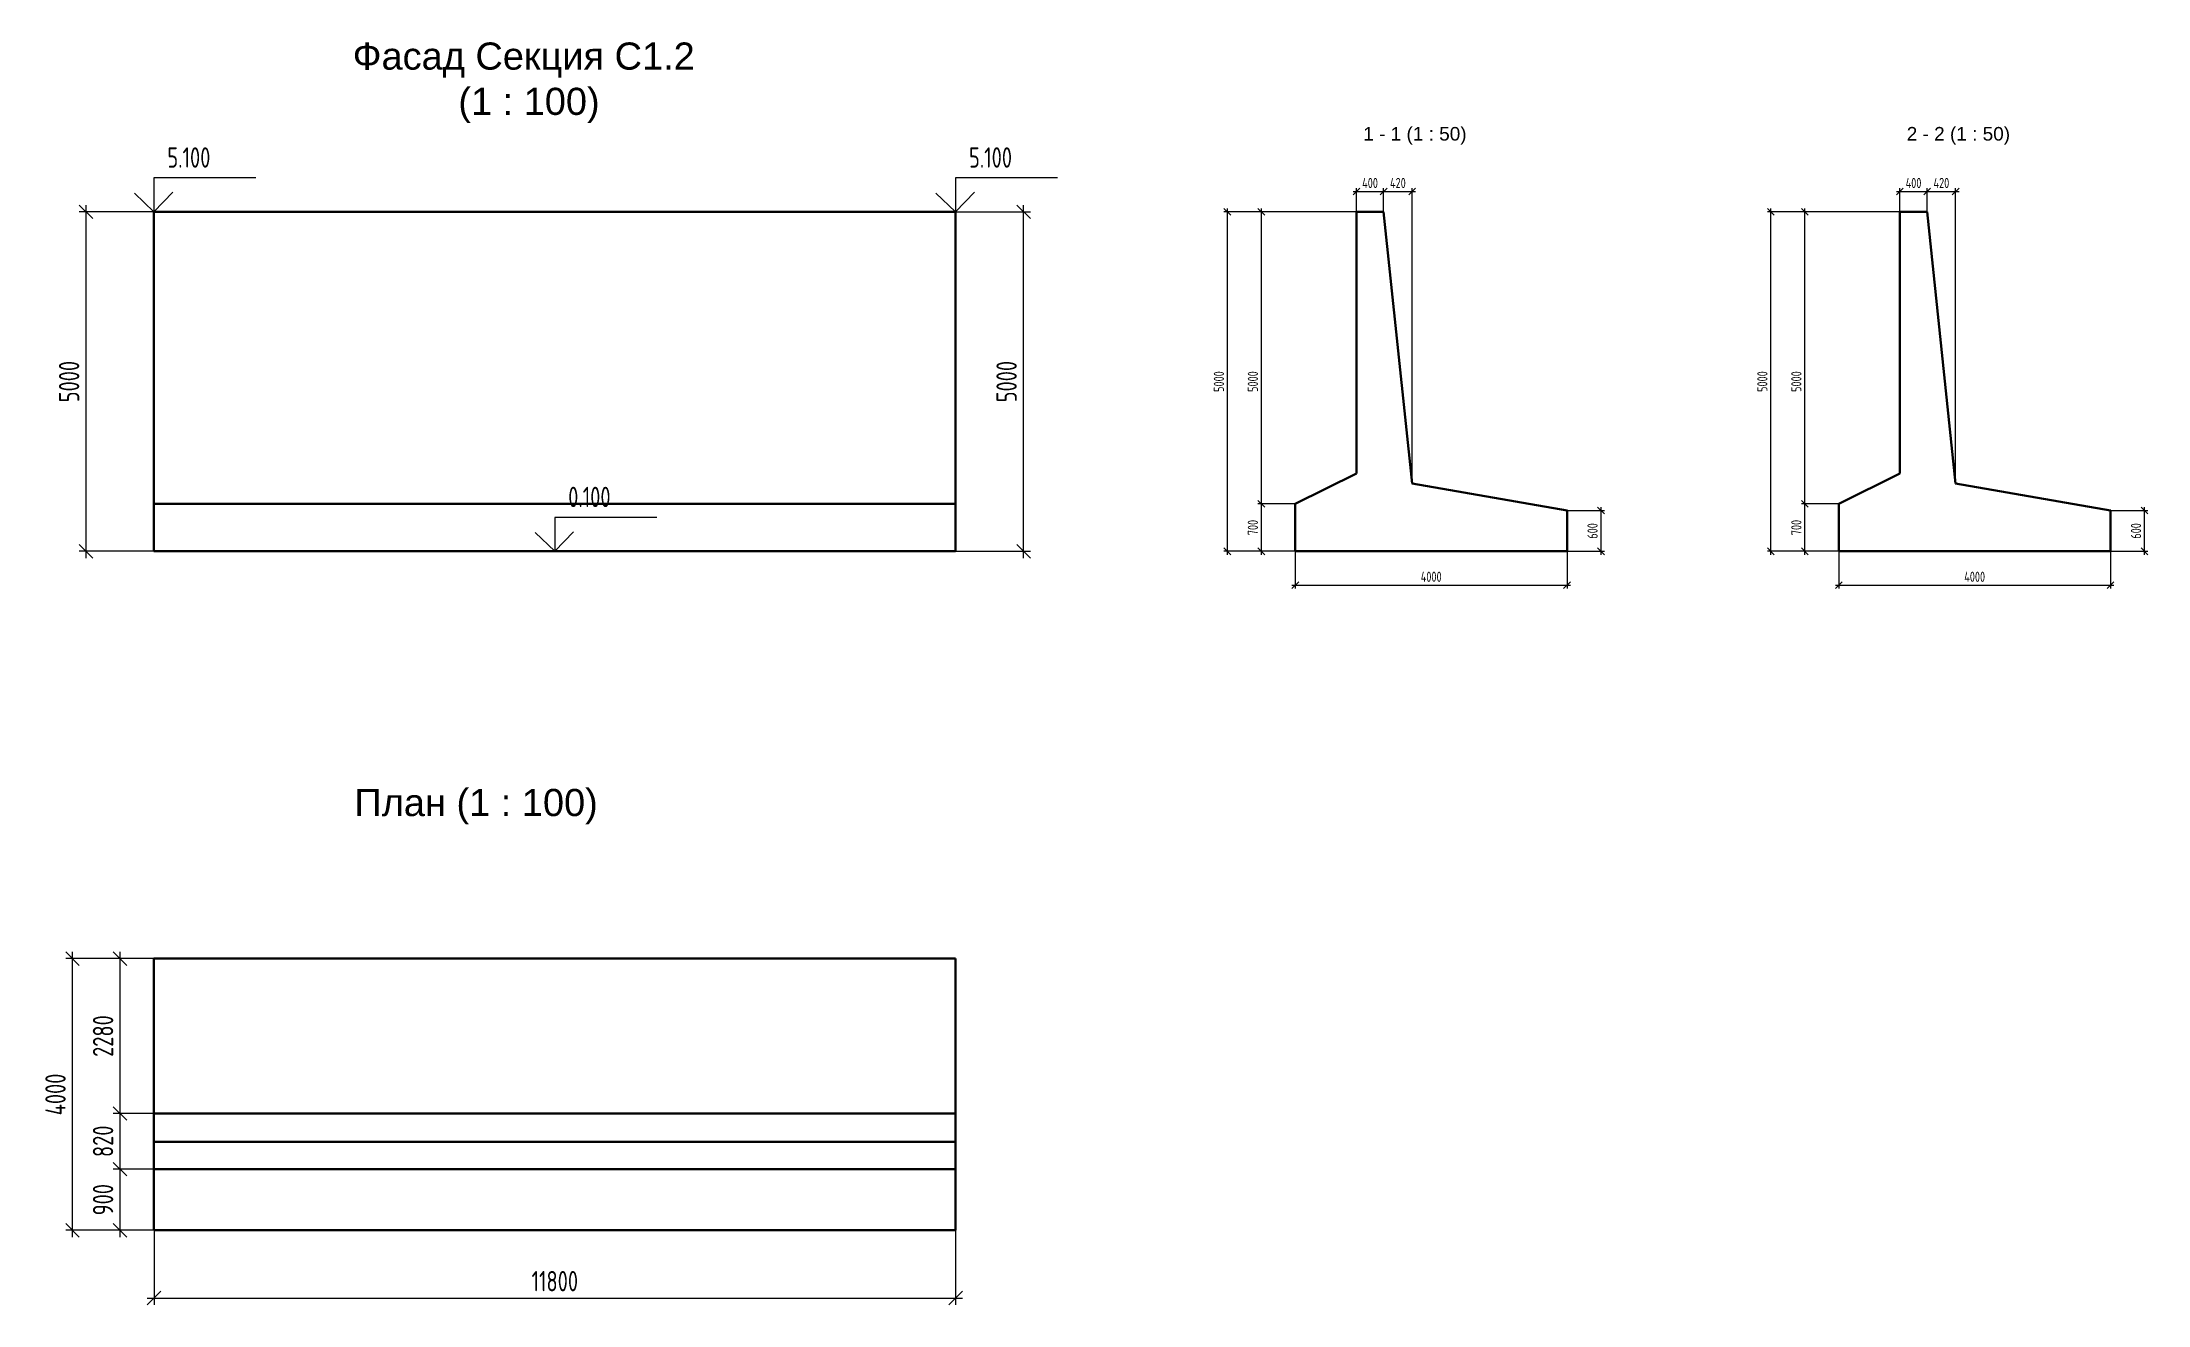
# Model space of a CAD drawing. Header units: millimetres. Extents: x -5073 to 1141180, y -2035460 to 62336.
# Drawn here: x 438051 to 469048, y -11000 to 7601 of the extents above; entities that cross this region are included whole.
import ezdxf
from ezdxf.enums import TextEntityAlignment as Align

# ---------------------------------------------------------------- set-up
doc = ezdxf.new("R2010")
doc.units = ezdxf.units.MM
doc.layers.add('Contur', color=40, linetype='Continuous', lineweight=40)
doc.layers.add('Size', color=142, linetype='Continuous')
doc.layers.add('Text_B', color=11, linetype='Continuous')
doc.styles.add('RS 0.7', font='romans.shx', dxfattribs={"width": 0.7})
doc.styles.add('RS0.7', font='romans.shx', dxfattribs={"width": 0.7})
doc.styles.get("Standard").update_dxf_attribs({"font": 'arial.ttf'})
doc.dimstyles.new('LIN100', dxfattribs={"dimscale": 100, "dimtxt": 3, "dimasz": 2, "dimexe": 1, "dimexo": 0, "dimgap": 1, "dimtad": 1, "dimdec": 1, "dimrnd": 1, "dimzin": 9, "dimdsep": 46, "dimtxsty": 'RS0.7', "dimblk1": 'OBLIQUE', "dimblk2": 'OBLIQUE', "dimsah": 1, "dimcen": 2, "dimdle": 1, "dimclrd": 256, "dimclre": 256, "dimclrt": 7, "dimazin": 2, "dimtfac": 2.5, "dimtdec": 1, "dimtmove": 0, "dimatfit": 3, "dimfxl": 1, "dimtolj": 1, "dimtzin": 12, "dimlwd": -1, "dimlwe": -1, "dimarcsym": 0})
doc.dimstyles.new('LIN50', dxfattribs={"dimscale": 50, "dimtxt": 3, "dimasz": 2, "dimexe": 1, "dimexo": 0, "dimgap": 1, "dimtad": 1, "dimdec": 1, "dimrnd": 1, "dimzin": 9, "dimdsep": 46, "dimtxsty": 'RS0.7', "dimblk1": 'OBLIQUE', "dimblk2": 'OBLIQUE', "dimsah": 1, "dimcen": 2, "dimdle": 1, "dimclrd": 256, "dimclre": 256, "dimclrt": 7, "dimazin": 2, "dimtfac": 2.5, "dimtdec": 1, "dimtmove": 0, "dimatfit": 3, "dimfxl": 1, "dimtolj": 1, "dimtzin": 12, "dimlwd": -1, "dimlwe": -1, "dimarcsym": 0})

msp = doc.modelspace()

# ---------------------------------------------------------------- texts
at = {"layer": 'Text_B'}
for s, insert, char_height, attachment_point in [('Фасад Секция С1.2^J (1 : 100)', (445140.06, 7001.05), 400, 5), ('1 - 1 (1 : 50)', (457497.84, 6350), 200, 1), ('2 - 2 (1 : 50)', (465497.84, 6350), 200, 1), ('План (1 : 100)', (442647.84, -3400), 400, 1)]:
    msp.add_mtext(s, dxfattribs=dict(at, insert=insert, char_height=char_height, attachment_point=attachment_point))

# ---------------------------------------------------------------- blocks, each defined once
blk = doc.blocks.new('_Oblique')
at = {"color": 0, "lineweight": -2}
blk.add_line((-0.5, -0.5), (0.5, 0.5), dxfattribs=at)
blk = doc.blocks.new('*D177')
at = {"layer": 'Defpoints', "color": 0, "transparency": 16777216}
for p in [(438698, 5100), (439698, 5100), (439698, 100)]:
    blk.add_point(p, dxfattribs=at)
at = {"layer": 'Size', "transparency": 16777216}
for p, q in [((439698, 5100), (438598, 5100)), ((438698, 0), (438698, 5200)), ((439698, 100), (438598, 100))]:
    blk.add_line(p, q, dxfattribs=at)
at = {"layer": 'Size', "transparency": 16777216, "xscale": 200, "yscale": 200, "zscale": 200}
for p, rotation in [((438698, 5100), 90), ((438698, 100), 270)]:
    blk.add_blockref('_Oblique', p, dxfattribs=dict(at, rotation=rotation))
at = {"layer": 'Size', "color": 7, "transparency": 16777216, "insert": (438448, 2600), "char_height": 300, "attachment_point": 5, "rotation": 90, "style": 'RS0.7'}
blk.add_mtext('\\A1;5000', dxfattribs=at)
blk = doc.blocks.new('*D178')
at = {"layer": 'Defpoints', "color": 0, "transparency": 16777216}
for p in [(451498, 5100), (452498, 5100), (451498, 100)]:
    blk.add_point(p, dxfattribs=at)
at = {"layer": 'Size', "transparency": 16777216}
for p, q in [((451498, 5100), (452598, 5100)), ((452498, 0), (452498, 5200)), ((451498, 100), (452598, 100))]:
    blk.add_line(p, q, dxfattribs=at)
at = {"layer": 'Size', "transparency": 16777216, "xscale": 200, "yscale": 200, "zscale": 200}
for p, rotation in [((452498, 5100), 90), ((452498, 100), 270)]:
    blk.add_blockref('_Oblique', p, dxfattribs=dict(at, rotation=rotation))
at = {"layer": 'Size', "color": 7, "transparency": 16777216, "insert": (452248, 2600), "char_height": 300, "attachment_point": 5, "rotation": 90, "style": 'RS0.7'}
blk.add_mtext('\\A1;5000', dxfattribs=at)
blk = doc.blocks.new('*D179')
at = {"layer": 'Defpoints', "color": 0, "transparency": 16777216}
for p in [(439698, -9900), (451498, -9900), (451498, -10900)]:
    blk.add_point(p, dxfattribs=at)
at = {"layer": 'Size', "transparency": 16777216}
for p, q in [((439698, -9900), (439698, -11000)), ((451498, -9900), (451498, -11000)), ((439598, -10900), (451598, -10900))]:
    blk.add_line(p, q, dxfattribs=at)
at = {"layer": 'Size', "transparency": 16777216, "xscale": 200, "yscale": 200, "zscale": 200, "rotation": 180}
blk.add_blockref('_Oblique', (439698, -10900), dxfattribs=at)
at = {"layer": 'Size', "transparency": 16777216, "xscale": 200, "yscale": 200, "zscale": 200}
blk.add_blockref('_Oblique', (451498, -10900), dxfattribs=at)
at = {"layer": 'Size', "color": 7, "transparency": 16777216, "insert": (445598, -10650), "char_height": 300, "attachment_point": 5, "style": 'RS0.7'}
blk.add_mtext('\\A1;11800', dxfattribs=at)
blk = doc.blocks.new('*D180')
at = {"layer": 'Defpoints', "color": 0, "transparency": 16777216}
for p in [(438498, -5900), (439698, -5900), (439698, -9900)]:
    blk.add_point(p, dxfattribs=at)
at = {"layer": 'Size', "transparency": 16777216}
for p, q in [((438498, -10000), (438498, -5800)), ((439698, -5900), (438398, -5900)), ((439698, -9900), (438398, -9900))]:
    blk.add_line(p, q, dxfattribs=at)
at = {"layer": 'Size', "transparency": 16777216, "xscale": 200, "yscale": 200, "zscale": 200}
for p, rotation in [((438498, -5900), 90), ((438498, -9900), 270)]:
    blk.add_blockref('_Oblique', p, dxfattribs=dict(at, rotation=rotation))
at = {"layer": 'Size', "color": 7, "transparency": 16777216, "insert": (438248, -7900), "char_height": 300, "attachment_point": 5, "rotation": 90, "style": 'RS0.7'}
blk.add_mtext('\\A1;4000', dxfattribs=at)
blk = doc.blocks.new('*D181')
at = {"layer": 'Defpoints', "color": 0, "transparency": 16777216}
for p in [(439198, -9000), (439698, -9000), (439698, -9900)]:
    blk.add_point(p, dxfattribs=at)
at = {"layer": 'Size', "transparency": 16777216}
for p, q in [((439198, -10000), (439198, -8900)), ((439698, -9000), (439098, -9000)), ((439698, -9900), (439098, -9900))]:
    blk.add_line(p, q, dxfattribs=at)
at = {"layer": 'Size', "transparency": 16777216, "xscale": 200, "yscale": 200, "zscale": 200}
for p, rotation in [((439198, -9000), 90), ((439198, -9900), 270)]:
    blk.add_blockref('_Oblique', p, dxfattribs=dict(at, rotation=rotation))
at = {"layer": 'Size', "color": 7, "transparency": 16777216, "insert": (438948, -9450), "char_height": 300, "attachment_point": 5, "rotation": 90, "style": 'RS0.7'}
blk.add_mtext('\\A1;900', dxfattribs=at)
blk = doc.blocks.new('*D182')
at = {"layer": 'Defpoints', "color": 0, "transparency": 16777216}
for p in [(439198, -8180), (439698, -8180), (439698, -9000)]:
    blk.add_point(p, dxfattribs=at)
at = {"layer": 'Size', "transparency": 16777216}
for p, q in [((439698, -8180), (439098, -8180)), ((439198, -9100), (439198, -8080)), ((439698, -9000), (439098, -9000))]:
    blk.add_line(p, q, dxfattribs=at)
at = {"layer": 'Size', "transparency": 16777216, "xscale": 200, "yscale": 200, "zscale": 200}
for p, rotation in [((439198, -8180), 90), ((439198, -9000), 270)]:
    blk.add_blockref('_Oblique', p, dxfattribs=dict(at, rotation=rotation))
at = {"layer": 'Size', "color": 7, "transparency": 16777216, "insert": (438948, -8590), "char_height": 300, "attachment_point": 5, "rotation": 90, "style": 'RS0.7'}
blk.add_mtext('\\A1;820', dxfattribs=at)
blk = doc.blocks.new('*D183')
at = {"layer": 'Defpoints', "color": 0, "transparency": 16777216}
for p in [(439198, -5900), (439698, -5900), (439698, -8180)]:
    blk.add_point(p, dxfattribs=at)
at = {"layer": 'Size', "transparency": 16777216}
for p, q in [((439198, -8280), (439198, -5800)), ((439698, -5900), (439098, -5900)), ((439698, -8180), (439098, -8180))]:
    blk.add_line(p, q, dxfattribs=at)
at = {"layer": 'Size', "transparency": 16777216, "xscale": 200, "yscale": 200, "zscale": 200}
for p, rotation in [((439198, -5900), 90), ((439198, -8180), 270)]:
    blk.add_blockref('_Oblique', p, dxfattribs=dict(at, rotation=rotation))
at = {"layer": 'Size', "color": 7, "transparency": 16777216, "insert": (438948, -7040), "char_height": 300, "attachment_point": 5, "rotation": 90, "style": 'RS0.7'}
blk.add_mtext('\\A1;2280', dxfattribs=at)
blk = doc.blocks.new('*D184')
at = {"layer": 'Defpoints', "color": 0, "transparency": 16777216}
for p in [(455998, 5100), (457398, 5100), (456498, 100)]:
    blk.add_point(p, dxfattribs=at)
at = {"layer": 'Size', "transparency": 16777216}
for p, q in [((457398, 5100), (455948, 5100)), ((455998, 50), (455998, 5150)), ((456498, 100), (455948, 100))]:
    blk.add_line(p, q, dxfattribs=at)
at = {"layer": 'Size', "transparency": 16777216, "xscale": 100, "yscale": 100, "zscale": 100}
for p, rotation in [((455998, 5100), 90), ((455998, 100), 270)]:
    blk.add_blockref('_Oblique', p, dxfattribs=dict(at, rotation=rotation))
at = {"layer": 'Size', "color": 7, "transparency": 16777216, "insert": (455873, 2600), "char_height": 150, "attachment_point": 5, "rotation": 90, "style": 'RS0.7'}
blk.add_mtext('\\A1;5000', dxfattribs=at)
blk = doc.blocks.new('*D185')
at = {"layer": 'Defpoints', "color": 0, "transparency": 16777216}
for p in [(456498, 100), (460498, 100), (460498, -400)]:
    blk.add_point(p, dxfattribs=at)
at = {"layer": 'Size', "transparency": 16777216}
for p, q in [((456498, 100), (456498, -450)), ((460498, 100), (460498, -450)), ((456448, -400), (460548, -400))]:
    blk.add_line(p, q, dxfattribs=at)
at = {"layer": 'Size', "transparency": 16777216, "xscale": 100, "yscale": 100, "zscale": 100, "rotation": 180}
blk.add_blockref('_Oblique', (456498, -400), dxfattribs=at)
at = {"layer": 'Size', "transparency": 16777216, "xscale": 100, "yscale": 100, "zscale": 100}
blk.add_blockref('_Oblique', (460498, -400), dxfattribs=at)
at = {"layer": 'Size', "color": 7, "transparency": 16777216, "insert": (458498, -275), "char_height": 150, "attachment_point": 5, "style": 'RS0.7'}
blk.add_mtext('\\A1;4000', dxfattribs=at)
blk = doc.blocks.new('*D186')
at = {"layer": 'Defpoints', "color": 0, "transparency": 16777216}
for p in [(463998, 5100), (465398, 5100), (464498, 100)]:
    blk.add_point(p, dxfattribs=at)
at = {"layer": 'Size', "transparency": 16777216}
for p, q in [((465398, 5100), (463948, 5100)), ((463998, 50), (463998, 5150)), ((464498, 100), (463948, 100))]:
    blk.add_line(p, q, dxfattribs=at)
at = {"layer": 'Size', "transparency": 16777216, "xscale": 100, "yscale": 100, "zscale": 100}
for p, rotation in [((463998, 5100), 90), ((463998, 100), 270)]:
    blk.add_blockref('_Oblique', p, dxfattribs=dict(at, rotation=rotation))
at = {"layer": 'Size', "color": 7, "transparency": 16777216, "insert": (463873, 2600), "char_height": 150, "attachment_point": 5, "rotation": 90, "style": 'RS0.7'}
blk.add_mtext('\\A1;5000', dxfattribs=at)
blk = doc.blocks.new('*D187')
at = {"layer": 'Defpoints', "color": 0, "transparency": 16777216}
for p in [(455498, 5100), (457398, 5100), (456498, 100)]:
    blk.add_point(p, dxfattribs=at)
at = {"layer": 'Size', "transparency": 16777216}
for p, q in [((457398, 5100), (455448, 5100)), ((455498, 50), (455498, 5150)), ((456498, 100), (455448, 100))]:
    blk.add_line(p, q, dxfattribs=at)
at = {"layer": 'Size', "transparency": 16777216, "xscale": 100, "yscale": 100, "zscale": 100}
for p, rotation in [((455498, 5100), 90), ((455498, 100), 270)]:
    blk.add_blockref('_Oblique', p, dxfattribs=dict(at, rotation=rotation))
at = {"layer": 'Size', "color": 7, "transparency": 16777216, "insert": (455373, 2600), "char_height": 150, "attachment_point": 5, "rotation": 90, "style": 'RS0.7'}
blk.add_mtext('\\A1;5000', dxfattribs=at)
blk = doc.blocks.new('*D188')
at = {"layer": 'Defpoints', "color": 0, "transparency": 16777216}
for p in [(455998, 800), (456498, 800), (456498, 100)]:
    blk.add_point(p, dxfattribs=at)
at = {"layer": 'Size', "transparency": 16777216}
for p, q in [((456498, 800), (455948, 800)), ((455998, 50), (455998, 850)), ((456498, 100), (455948, 100))]:
    blk.add_line(p, q, dxfattribs=at)
at = {"layer": 'Size', "transparency": 16777216, "xscale": 100, "yscale": 100, "zscale": 100}
for p, rotation in [((455998, 800), 90), ((455998, 100), 270)]:
    blk.add_blockref('_Oblique', p, dxfattribs=dict(at, rotation=rotation))
at = {"layer": 'Size', "color": 7, "transparency": 16777216, "insert": (455873, 450), "char_height": 150, "attachment_point": 5, "rotation": 90, "style": 'RS0.7'}
blk.add_mtext('\\A1;700', dxfattribs=at)
blk = doc.blocks.new('*D189')
at = {"layer": 'Defpoints', "color": 0, "transparency": 16777216}
for p in [(457798, 5400), (457398, 5100), (457798, 5100)]:
    blk.add_point(p, dxfattribs=at)
at = {"layer": 'Size', "transparency": 16777216}
for p, q in [((457348, 5400), (457848, 5400)), ((457398, 5100), (457398, 5450)), ((457798, 5100), (457798, 5450))]:
    blk.add_line(p, q, dxfattribs=at)
at = {"layer": 'Size', "transparency": 16777216, "xscale": 100, "yscale": 100, "zscale": 100, "rotation": 180}
blk.add_blockref('_Oblique', (457398, 5400), dxfattribs=at)
at = {"layer": 'Size', "transparency": 16777216, "xscale": 100, "yscale": 100, "zscale": 100}
blk.add_blockref('_Oblique', (457798, 5400), dxfattribs=at)
at = {"layer": 'Size', "color": 7, "transparency": 16777216, "insert": (457598, 5525), "char_height": 150, "attachment_point": 5, "style": 'RS0.7'}
blk.add_mtext('\\A1;400', dxfattribs=at)
blk = doc.blocks.new('*D190')
at = {"layer": 'Defpoints', "color": 0, "transparency": 16777216}
for p in [(458218, 5400), (457798, 5100), (458218, 1100)]:
    blk.add_point(p, dxfattribs=at)
at = {"layer": 'Size', "transparency": 16777216}
for p, q in [((457748, 5400), (458268, 5400)), ((457798, 5100), (457798, 5450)), ((458218, 1100), (458218, 5450))]:
    blk.add_line(p, q, dxfattribs=at)
at = {"layer": 'Size', "transparency": 16777216, "xscale": 100, "yscale": 100, "zscale": 100, "rotation": 180}
blk.add_blockref('_Oblique', (457798, 5400), dxfattribs=at)
at = {"layer": 'Size', "transparency": 16777216, "xscale": 100, "yscale": 100, "zscale": 100}
blk.add_blockref('_Oblique', (458218, 5400), dxfattribs=at)
at = {"layer": 'Size', "color": 7, "transparency": 16777216, "insert": (458008, 5525), "char_height": 150, "attachment_point": 5, "style": 'RS0.7'}
blk.add_mtext('\\A1;420', dxfattribs=at)
blk = doc.blocks.new('*D191')
at = {"layer": 'Defpoints', "color": 0, "transparency": 16777216}
for p in [(460498, 700), (460998, 700), (460498, 100)]:
    blk.add_point(p, dxfattribs=at)
at = {"layer": 'Size', "transparency": 16777216}
for p, q in [((460498, 700), (461048, 700)), ((460998, 50), (460998, 750)), ((460498, 100), (461048, 100))]:
    blk.add_line(p, q, dxfattribs=at)
at = {"layer": 'Size', "transparency": 16777216, "xscale": 100, "yscale": 100, "zscale": 100}
for p, rotation in [((460998, 700), 90), ((460998, 100), 270)]:
    blk.add_blockref('_Oblique', p, dxfattribs=dict(at, rotation=rotation))
at = {"layer": 'Size', "color": 7, "transparency": 16777216, "insert": (460873, 400), "char_height": 150, "attachment_point": 5, "rotation": 90, "style": 'RS0.7'}
blk.add_mtext('\\A1;600', dxfattribs=at)
blk = doc.blocks.new('*D192')
at = {"layer": 'Defpoints', "color": 0, "transparency": 16777216}
for p in [(463498, 5100), (465398, 5100), (464498, 100)]:
    blk.add_point(p, dxfattribs=at)
at = {"layer": 'Size', "transparency": 16777216}
for p, q in [((465398, 5100), (463448, 5100)), ((463498, 50), (463498, 5150)), ((464498, 100), (463448, 100))]:
    blk.add_line(p, q, dxfattribs=at)
at = {"layer": 'Size', "transparency": 16777216, "xscale": 100, "yscale": 100, "zscale": 100}
for p, rotation in [((463498, 5100), 90), ((463498, 100), 270)]:
    blk.add_blockref('_Oblique', p, dxfattribs=dict(at, rotation=rotation))
at = {"layer": 'Size', "color": 7, "transparency": 16777216, "insert": (463373, 2600), "char_height": 150, "attachment_point": 5, "rotation": 90, "style": 'RS0.7'}
blk.add_mtext('\\A1;5000', dxfattribs=at)
blk = doc.blocks.new('*D193')
at = {"layer": 'Defpoints', "color": 0, "transparency": 16777216}
for p in [(463998, 800), (464498, 800), (464498, 100)]:
    blk.add_point(p, dxfattribs=at)
at = {"layer": 'Size', "transparency": 16777216}
for p, q in [((464498, 800), (463948, 800)), ((463998, 50), (463998, 850)), ((464498, 100), (463948, 100))]:
    blk.add_line(p, q, dxfattribs=at)
at = {"layer": 'Size', "transparency": 16777216, "xscale": 100, "yscale": 100, "zscale": 100}
for p, rotation in [((463998, 800), 90), ((463998, 100), 270)]:
    blk.add_blockref('_Oblique', p, dxfattribs=dict(at, rotation=rotation))
at = {"layer": 'Size', "color": 7, "transparency": 16777216, "insert": (463873, 450), "char_height": 150, "attachment_point": 5, "rotation": 90, "style": 'RS0.7'}
blk.add_mtext('\\A1;700', dxfattribs=at)
blk = doc.blocks.new('*D194')
at = {"layer": 'Defpoints', "color": 0, "transparency": 16777216}
for p in [(464498, 100), (468498, 100), (468498, -400)]:
    blk.add_point(p, dxfattribs=at)
at = {"layer": 'Size', "transparency": 16777216}
for p, q in [((464498, 100), (464498, -450)), ((468498, 100), (468498, -450)), ((464448, -400), (468548, -400))]:
    blk.add_line(p, q, dxfattribs=at)
at = {"layer": 'Size', "transparency": 16777216, "xscale": 100, "yscale": 100, "zscale": 100, "rotation": 180}
blk.add_blockref('_Oblique', (464498, -400), dxfattribs=at)
at = {"layer": 'Size', "transparency": 16777216, "xscale": 100, "yscale": 100, "zscale": 100}
blk.add_blockref('_Oblique', (468498, -400), dxfattribs=at)
at = {"layer": 'Size', "color": 7, "transparency": 16777216, "insert": (466498, -275), "char_height": 150, "attachment_point": 5, "style": 'RS0.7'}
blk.add_mtext('\\A1;4000', dxfattribs=at)
blk = doc.blocks.new('*D195')
at = {"layer": 'Defpoints', "color": 0, "transparency": 16777216}
for p in [(465798, 5400), (465398, 5100), (465798, 5100)]:
    blk.add_point(p, dxfattribs=at)
at = {"layer": 'Size', "transparency": 16777216}
for p, q in [((465348, 5400), (465848, 5400)), ((465398, 5100), (465398, 5450)), ((465798, 5100), (465798, 5450))]:
    blk.add_line(p, q, dxfattribs=at)
at = {"layer": 'Size', "transparency": 16777216, "xscale": 100, "yscale": 100, "zscale": 100, "rotation": 180}
blk.add_blockref('_Oblique', (465398, 5400), dxfattribs=at)
at = {"layer": 'Size', "transparency": 16777216, "xscale": 100, "yscale": 100, "zscale": 100}
blk.add_blockref('_Oblique', (465798, 5400), dxfattribs=at)
at = {"layer": 'Size', "color": 7, "transparency": 16777216, "insert": (465598, 5525), "char_height": 150, "attachment_point": 5, "style": 'RS0.7'}
blk.add_mtext('\\A1;400', dxfattribs=at)
blk = doc.blocks.new('*D196')
at = {"layer": 'Defpoints', "color": 0, "transparency": 16777216}
for p in [(466218, 5400), (465798, 5100), (466218, 1100)]:
    blk.add_point(p, dxfattribs=at)
at = {"layer": 'Size', "transparency": 16777216}
for p, q in [((465748, 5400), (466268, 5400)), ((465798, 5100), (465798, 5450)), ((466218, 1100), (466218, 5450))]:
    blk.add_line(p, q, dxfattribs=at)
at = {"layer": 'Size', "transparency": 16777216, "xscale": 100, "yscale": 100, "zscale": 100, "rotation": 180}
blk.add_blockref('_Oblique', (465798, 5400), dxfattribs=at)
at = {"layer": 'Size', "transparency": 16777216, "xscale": 100, "yscale": 100, "zscale": 100}
blk.add_blockref('_Oblique', (466218, 5400), dxfattribs=at)
at = {"layer": 'Size', "color": 7, "transparency": 16777216, "insert": (466008, 5525), "char_height": 150, "attachment_point": 5, "style": 'RS0.7'}
blk.add_mtext('\\A1;420', dxfattribs=at)
blk = doc.blocks.new('*D197')
at = {"layer": 'Defpoints', "color": 0, "transparency": 16777216}
for p in [(468498, 700), (468998, 700), (468498, 100)]:
    blk.add_point(p, dxfattribs=at)
at = {"layer": 'Size', "transparency": 16777216}
for p, q in [((468498, 700), (469048, 700)), ((468998, 50), (468998, 750)), ((468498, 100), (469048, 100))]:
    blk.add_line(p, q, dxfattribs=at)
at = {"layer": 'Size', "transparency": 16777216, "xscale": 100, "yscale": 100, "zscale": 100}
for p, rotation in [((468998, 700), 90), ((468998, 100), 270)]:
    blk.add_blockref('_Oblique', p, dxfattribs=dict(at, rotation=rotation))
at = {"layer": 'Size', "color": 7, "transparency": 16777216, "insert": (468873, 400), "char_height": 150, "attachment_point": 5, "rotation": 90, "style": 'RS0.7'}
blk.add_mtext('\\A1;600', dxfattribs=at)
blk = doc.blocks.new('Otmetka')
at = {"lineweight": 25}
for p, q in [((0, 5), (0, 0)), ((15, 5), (0, 5)), ((0, 0), (-10, 0)), ((0, 0), (5, 0))]:
    blk.add_line(p, q, dxfattribs=at)
blk.add_lwpolyline([(-2.89, 2.77), (0, 0), (2.77, 2.89)], dxfattribs=at)
at = {"color": 7, "style": 'RS 0.7', "width": 0.7}
blk.add_attdef('+ОТМЕТКА', (1.97, 6.51), '', height=3, dxfattribs=at)
at = {"color": 7, "style": 'RS 0.7', "width": 0.7, "flags": 8}
blk.add_attdef('ПРИМЕЧАНИЕ', text='', height=3, dxfattribs=at).set_placement((1.97, 4.33), align=Align.TOP_LEFT)

# ---------------------------------------------------------------- dimensions: what is measured, and where the dimension line sits
at = {"layer": 'Size'}
for base, p1, p2, angle, dimstyle, picture, middle in [((457797.84, 5400), (457397.84, 5100), (457797.84, 5100), 180, 'LIN50', '*D189', (457597.84, 5525)), ((458217.84, 5400), (457797.84, 5100), (458217.84, 1100), 180, 'LIN50', '*D190', (458007.84, 5525)), ((465797.84, 5400), (465397.84, 5100), (465797.84, 5100), 180, 'LIN50', '*D195', (465597.84, 5525)), ((466217.84, 5400), (465797.84, 5100), (466217.84, 1100), 180, 'LIN50', '*D196', (466007.84, 5525)), ((438697.84, 5100), (439697.84, 100), (439697.84, 5100), 90, 'LIN100', '*D177', (438447.84, 2600)), ((452497.84, 5100), (451497.84, 100), (451497.84, 5100), 270, 'LIN100', '*D178', (452247.84, 2600)), ((455497.84, 5100), (456497.84, 100), (457397.84, 5100), 90, 'LIN50', '*D187', (455372.84, 2600)), ((455997.84, 5100), (456497.84, 100), (457397.84, 5100), 90, 'LIN50', '*D184', (455872.84, 2600)), ((463497.84, 5100), (464497.84, 100), (465397.84, 5100), 90, 'LIN50', '*D192', (463372.84, 2600)), ((463997.84, 5100), (464497.84, 100), (465397.84, 5100), 90, 'LIN50', '*D186', (463872.84, 2600)), ((455997.84, 800), (456497.84, 100), (456497.84, 800), 90, 'LIN50', '*D188', (455872.84, 450)), ((460997.84, 700), (460497.84, 100), (460497.84, 700), 270, 'LIN50', '*D191', (460872.84, 400)), ((463997.84, 800), (464497.84, 100), (464497.84, 800), 90, 'LIN50', '*D193', (463872.84, 450)), ((468997.84, 700), (468497.84, 100), (468497.84, 700), 270, 'LIN50', '*D197', (468872.84, 400)), ((438497.84, -5900), (439697.84, -9900), (439697.84, -5900), 90, 'LIN100', '*D180', (438247.84, -7900)), ((439197.84, -5900), (439697.84, -8180), (439697.84, -5900), 90, 'LIN100', '*D183', (438947.84, -7040)), ((439197.84, -8180), (439697.84, -9000), (439697.84, -8180), 90, 'LIN100', '*D182', (438947.84, -8590)), ((439197.84, -9000), (439697.84, -9900), (439697.84, -9000), 90, 'LIN100', '*D181', (438947.84, -9450))]:
    dim = msp.add_linear_dim(base=base, p1=p1, p2=p2, angle=angle, dimstyle=dimstyle, dxfattribs=at)
    dim.commit()
    dim.dimension.update_dxf_attribs({"geometry": picture, "text_midpoint": middle})
for base, p1, p2, dimstyle, picture, middle in [((460497.84, -400), (456497.84, 100), (460497.84, 100), 'LIN50', '*D185', (458497.84, -275)), ((468497.84, -400), (464497.84, 100), (468497.84, 100), 'LIN50', '*D194', (466497.84, -275)), ((451497.84, -10900), (439697.84, -9900), (451497.84, -9900), 'LIN100', '*D179', (445597.84, -10650))]:
    dim = msp.add_linear_dim(base=base, p1=p1, p2=p2, dimstyle=dimstyle, dxfattribs=at)
    dim.commit()
    dim.dimension.update_dxf_attribs({"geometry": picture, "text_midpoint": middle})

# ---------------------------------------------------------------- linework, layer by layer
at = {"layer": 'Contur'}
for p, q in [((439697.84, 5100), (451497.84, 5100)), ((439697.84, 100), (439697.84, 5100)), ((451497.84, 100), (451497.84, 5100)), ((457397.84, 1245), (457397.84, 5100)), ((457397.84, 5100), (457797.84, 5100)), ((457797.84, 5100), (458217.84, 1100)), ((465397.84, 1245), (465397.84, 5100)), ((465397.84, 5100), (465797.84, 5100)), ((465797.84, 5100), (466217.84, 1100)), ((456497.84, 800), (457397.84, 1245)), ((464497.84, 800), (465397.84, 1245)), ((458217.84, 1100), (460497.84, 700)), ((466217.84, 1100), (468497.84, 700)), ((439697.84, 800), (451497.84, 800)), ((456497.84, 100), (456497.84, 800)), ((460497.84, 700), (460497.84, 100)), ((464497.84, 100), (464497.84, 800)), ((468497.84, 700), (468497.84, 100)), ((439697.84, 100), (451497.84, 100)), ((460497.84, 100), (456497.84, 100)), ((468497.84, 100), (464497.84, 100)), ((439697.84, -9900), (439697.84, -5900)), ((439697.84, -5900), (451497.84, -5900)), ((451497.84, -5900), (451497.84, -9900)), ((439697.84, -8180), (451497.84, -8180)), ((439697.84, -8600), (451497.84, -8600)), ((439697.84, -9000), (451497.84, -9000)), ((451497.84, -9900), (439697.84, -9900))]:
    msp.add_line(p, q, dxfattribs=at)

# ---------------------------------------------------------------- block references
at = {"layer": 'Size', "xscale": 100, "yscale": 100, "zscale": 100}
for p, values in [((439697.84, 5100), {'+ОТМЕТКА': '5.100'}), ((451497.84, 5100), {'+ОТМЕТКА': '5.100'}), ((445597.84, 100), {'+ОТМЕТКА': '0.100'})]:
    msp.add_blockref('Otmetka', p, dxfattribs=at).add_auto_attribs(values)

msp.set_redraw_order([(e.dxf.handle, doc.entitydb.next_handle()) for e in msp.query("TEXT MTEXT ATTDEF DIMENSION ARC_DIMENSION")])  # texts and dimensions are drawn at this point

doc.saveas('drawing.dxf')
